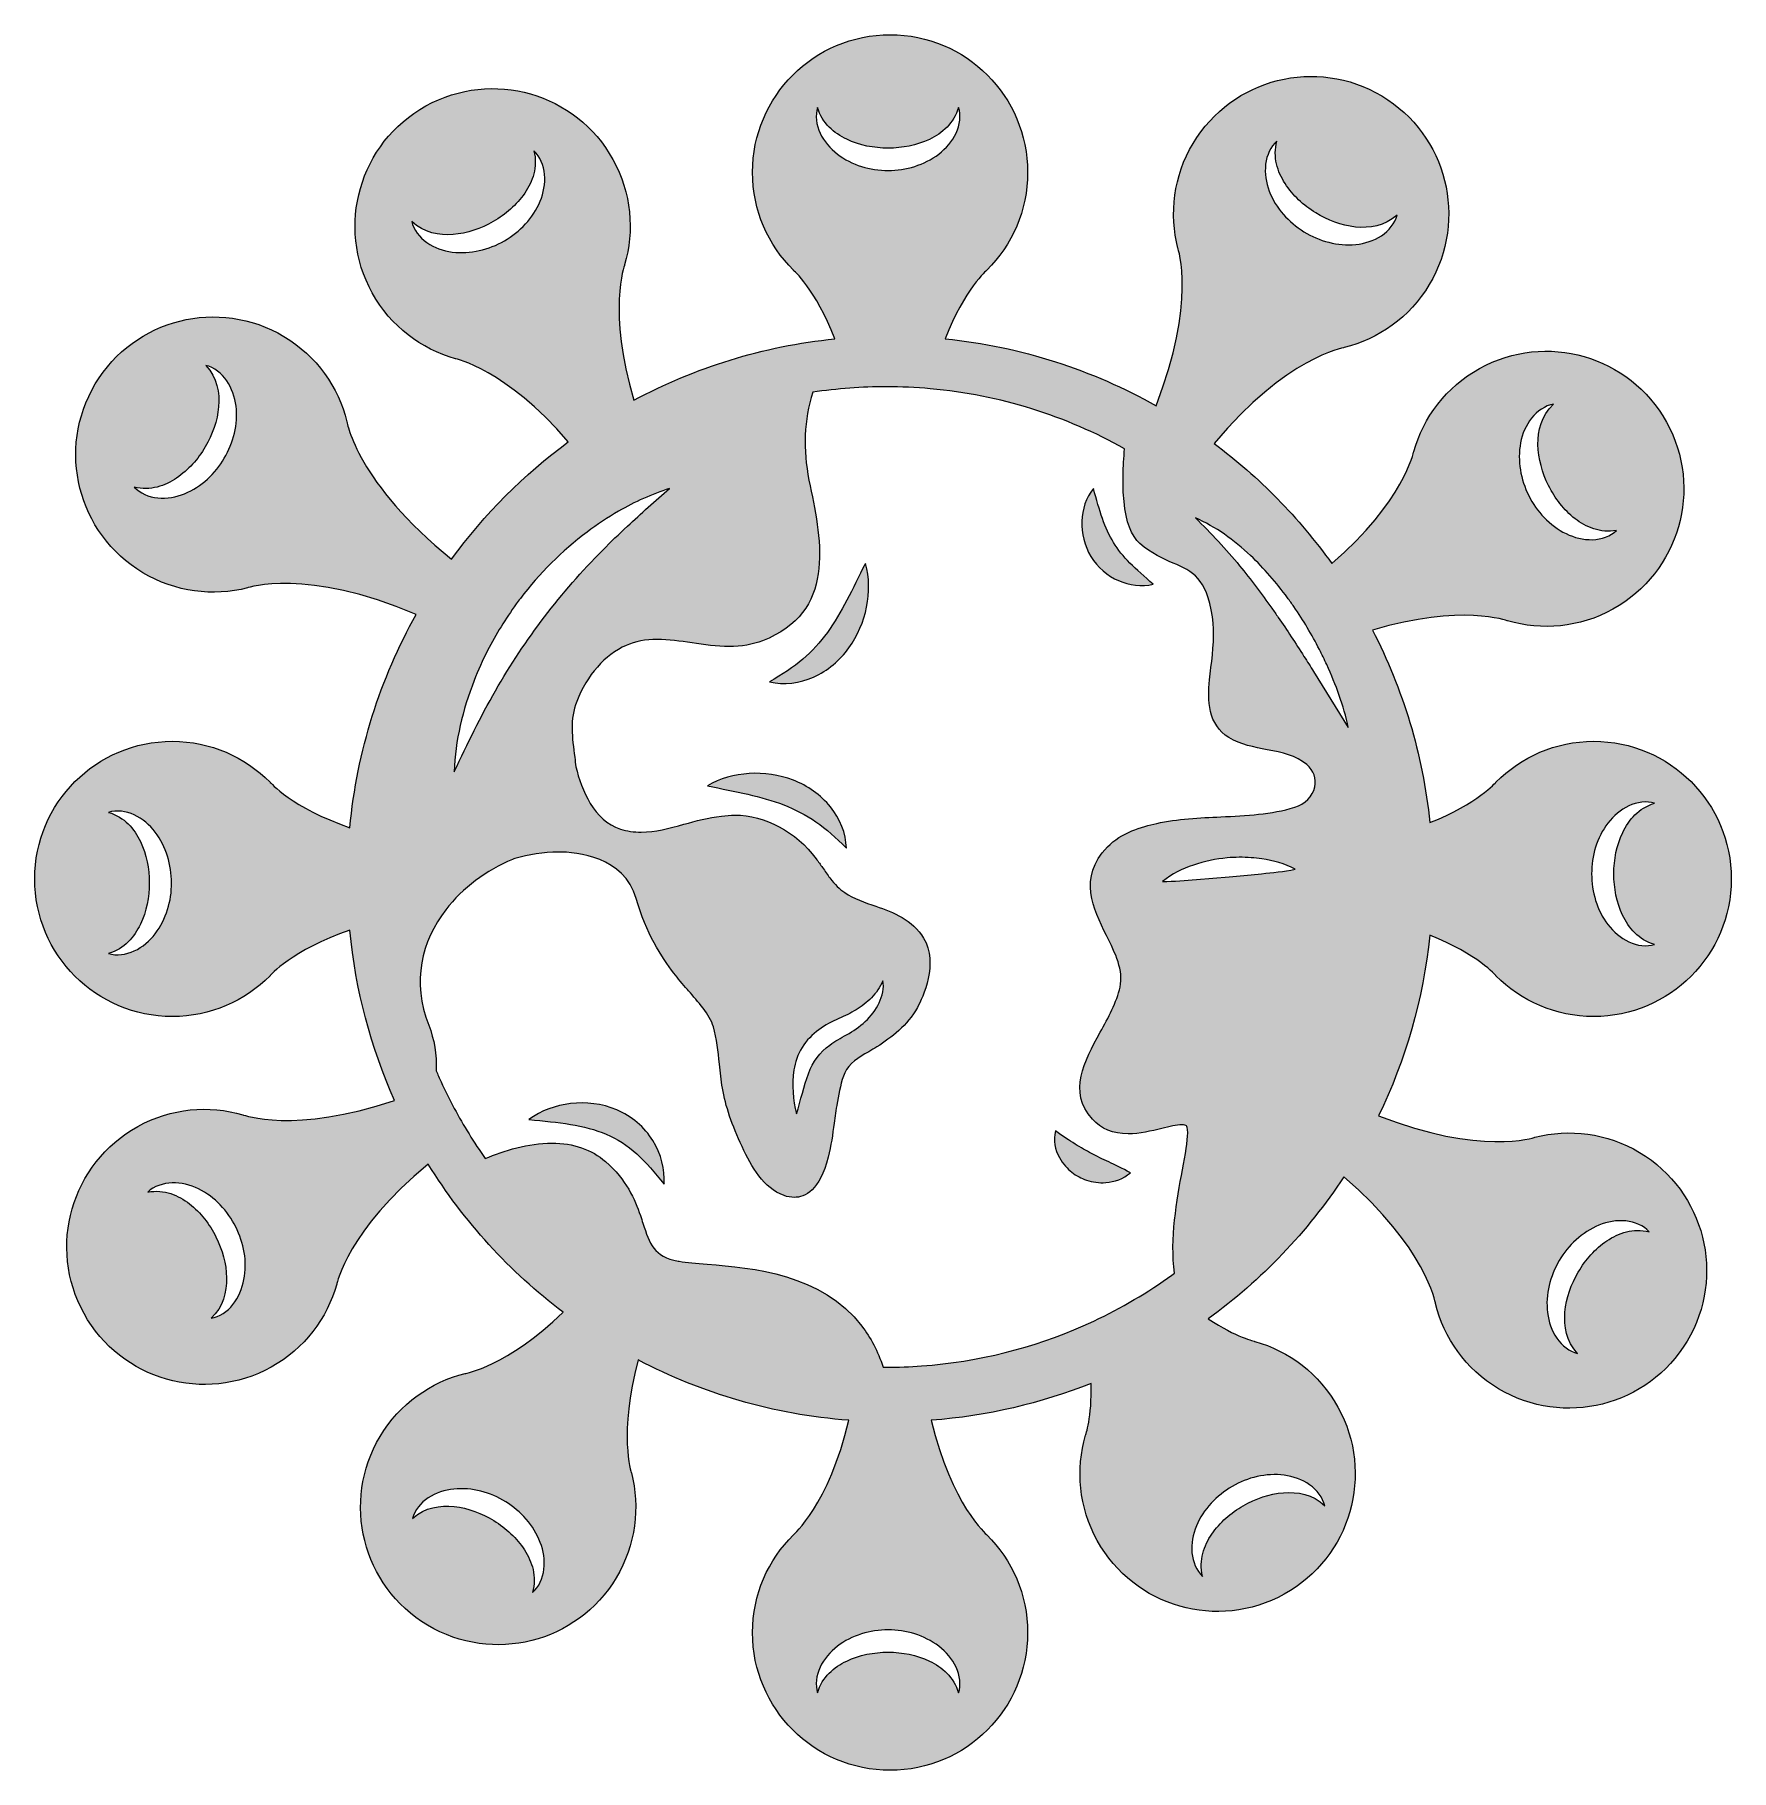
# Model space of a CAD drawing. Header units: inches. Extents: x 7 to 593, y -600 to 0.
import ezdxf

# ---------------------------------------------------------------- set-up
doc = ezdxf.new("R2010")
doc.units = ezdxf.units.IN
doc.header["$MEASUREMENT"] = 0
doc.layers.add('Layer 1', color=7, linetype='Continuous')

msp = doc.modelspace()

# ---------------------------------------------------------------- hatches: boundary and pattern name
at = {"layer": 'Layer 1', "true_color": 0xb82743}
h = msp.add_hatch(color=242, dxfattribs=at)
h.dxf.hatch_style = 2
edge = h.paths.add_edge_path()
edge.add_spline(control_points=[(561.68, -386.42), (550.33, -379.63), (537.3, -378.13), (525.43, -381.18), (525.43, -381.18), (525.42, -381.17), (525.42, -381.17), (525.42, -381.17), (506.68, -387.57), (471.36, -373.75), (480.69, -354.54), (486.84, -333.5), (489.13, -311.32), (505.72, -317.91), (512, -325.32), (512, -325.32), (512, -325.32), (512, -325.32), (512, -325.32), (520.62, -334.03), (532.58, -339.43), (545.81, -339.43), (572.08, -339.43), (593.38, -318.13), (593.38, -291.86), (593.38, -265.59), (572.08, -244.28), (545.81, -244.28), (532.58, -244.28), (520.63, -249.69), (512, -258.4), (512, -258.4), (512, -258.4), (512, -258.4), (512, -258.4), (505.72, -265.81), (489.13, -272.4), (486.68, -248.61), (479.78, -226.14), (469.29, -205.83), (500.09, -196.62), (516.02, -202.65), (516.02, -202.65), (516.02, -202.65), (516.03, -202.64), (516.03, -202.64), (527.79, -206.08), (540.86, -205.01), (552.44, -198.6), (575.41, -185.86), (583.71, -156.9), (570.97, -133.92), (558.23, -110.94), (529.28, -102.64), (506.3, -115.38), (494.74, -121.79), (486.9, -132.32), (483.57, -144.11), (483.57, -144.11), (483.57, -144.12), (483.57, -144.12), (483.57, -144.12), (480.17, -161.22), (455.23, -182.84), (443.88, -166.97), (430.13, -152.94), (414.49, -141.29), (439.45, -111.48), (459.44, -108.18), (459.44, -108.18), (459.44, -108.18), (459.44, -108.18), (459.44, -108.18), (471.34, -105.25), (482.12, -97.76), (488.9, -86.41), (502.39, -63.86), (495.04, -34.64), (472.49, -21.16), (449.94, -7.67), (420.73, -15.02), (407.25, -37.57), (400.46, -48.92), (398.95, -61.96), (402, -73.82), (402, -73.82), (402, -73.83), (402, -73.83), (402, -73.83), (408.44, -92.7), (394.43, -128.25), (372.49, -115.89), (347.83, -107.8), (321.55, -105.14), (328.23, -87.88), (335.91, -81.38), (335.91, -81.38), (335.91, -81.38), (335.91, -81.38), (335.91, -81.38), (344.62, -72.76), (350.03, -60.8), (350.03, -47.57), (350.03, -21.3), (328.73, 0), (302.45, 0), (276.18, 0), (254.88, -21.3), (254.88, -47.57), (254.88, -60.8), (260.28, -72.75), (268.99, -81.38), (268.99, -81.38), (268.99, -81.38), (268.99, -81.38), (268.99, -81.38), (276.67, -87.88), (283.35, -105.14), (258.42, -107.66), (234.93, -115.07), (213.85, -126.38), (204.61, -95.52), (210.64, -79.56), (210.64, -79.56), (210.64, -79.56), (210.64, -79.56), (210.64, -79.56), (214.08, -67.8), (213.01, -54.72), (206.59, -43.15), (193.85, -20.17), (164.9, -11.87), (141.92, -24.61), (118.94, -37.35), (110.64, -66.31), (123.38, -89.28), (129.79, -100.85), (140.31, -108.69), (152.11, -112.01), (152.11, -112.01), (152.11, -112.01), (152.11, -112.01), (152.11, -112.01), (169.39, -115.44), (191.17, -140.73), (175.74, -152.11), (162.13, -165.79), (150.82, -181.27), (118.13, -155.14), (114.59, -133.78), (114.59, -133.78), (114.59, -133.78), (114.59, -133.78), (114.59, -133.78), (111.66, -121.88), (104.18, -111.11), (92.82, -104.32), (70.28, -90.83), (41.06, -98.18), (27.58, -120.73), (14.09, -143.28), (21.44, -172.49), (43.98, -185.98), (55.34, -192.76), (68.37, -194.26), (80.24, -191.22), (80.24, -191.22), (80.24, -191.22), (80.24, -191.22), (80.24, -191.22), (100.5, -184.3), (138.56, -200.38), (126.14, -222.58), (118.1, -247.56), (115.61, -274.15), (95.46, -267.2), (88, -258.39), (88, -258.39), (88, -258.39), (88, -258.4), (88, -258.4), (79.37, -249.68), (67.42, -244.28), (54.19, -244.28), (27.92, -244.28), (6.62, -265.58), (6.62, -291.85), (6.62, -318.13), (27.92, -339.43), (54.19, -339.43), (67.42, -339.43), (79.37, -334.02), (88, -325.32), (88, -325.32), (88, -325.32), (88, -325.32), (88, -325.32), (95.46, -316.52), (115.61, -309.56), (117.56, -330.35), (122.88, -350.14), (131.05, -368.4), (96.51, -380.17), (78.64, -373.39), (78.64, -373.39), (78.64, -373.39), (78.64, -373.4), (78.64, -373.4), (66.87, -369.96), (53.8, -371.03), (42.23, -377.44), (19.25, -390.18), (10.95, -419.14), (23.69, -442.12), (36.43, -465.1), (65.38, -473.4), (88.36, -460.66), (99.93, -454.25), (107.77, -443.72), (111.08, -431.92), (111.08, -431.92), (111.09, -431.92), (111.09, -431.92), (111.09, -431.92), (114.78, -413.34), (142.72, -390.43), (154.99, -410.26), (170.85, -427.64), (189.39, -441.66), (169.86, -460.46), (155.53, -462.82), (155.53, -462.82), (155.53, -462.82), (155.54, -462.83), (155.54, -462.83), (143.63, -465.76), (132.86, -473.24), (126.07, -484.59), (112.59, -507.14), (119.94, -536.36), (142.48, -549.84), (165.04, -563.33), (194.25, -555.98), (207.73, -533.43), (214.52, -522.08), (216.02, -509.04), (212.97, -497.17), (212.97, -497.17), (212.98, -497.18), (212.98, -497.18), (212.98, -497.18), (208.39, -483.72), (215.38, -458.15), (237.44, -469.72), (262.08, -477.04), (288.22, -479), (281.21, -508.27), (268.99, -518.62), (268.99, -518.62), (268.99, -518.62), (268.99, -518.62), (268.99, -518.62), (260.28, -527.24), (254.88, -539.2), (254.88, -552.42), (254.88, -578.7), (276.18, -600), (302.45, -600), (328.73, -600), (350.03, -578.7), (350.03, -552.42), (350.03, -539.2), (344.62, -527.24), (335.91, -518.62), (335.91, -518.62), (335.92, -518.62), (335.92, -518.62), (335.92, -518.62), (323.7, -508.27), (316.68, -479), (336.08, -477.55), (354.65, -473.14), (371.95, -466.24), (372.35, -478.11), (370.06, -484.18), (370.06, -484.18), (370.06, -484.18), (370.07, -484.18), (370.07, -484.18), (366.63, -495.94), (367.7, -509.02), (374.11, -520.59), (386.85, -543.57), (415.81, -551.87), (438.79, -539.13), (461.77, -526.39), (470.07, -497.43), (457.33, -474.45), (450.92, -462.89), (440.39, -455.05), (428.59, -451.73), (428.59, -451.73), (428.6, -451.73), (428.6, -451.73), (428.6, -451.73), (422.28, -450.46), (412.49, -443.9), (430.92, -430.53), (446.83, -413.9), (459.36, -394.84), (487.88, -419.25), (491.07, -438.61), (491.07, -438.61), (491.07, -438.61), (491.08, -438.61), (491.08, -438.61), (494.01, -450.51), (501.49, -461.29), (512.84, -468.08), (535.39, -481.56), (564.61, -474.21), (578.09, -451.66), (591.58, -429.12), (584.23, -399.9), (561.68, -386.42)], knot_values=[0, 0, 0, 0, 1, 1, 1, 2, 2, 2, 3, 3, 3, 4, 4, 4, 5, 5, 5, 6, 6, 6, 7, 7, 7, 8, 8, 8, 9, 9, 9, 10, 10, 10, 11, 11, 11, 12, 12, 12, 13, 13, 13, 14, 14, 14, 15, 15, 15, 16, 16, 16, 17, 17, 17, 18, 18, 18, 19, 19, 19, 20, 20, 20, 21, 21, 21, 22, 22, 22, 23, 23, 23, 24, 24, 24, 25, 25, 25, 26, 26, 26, 27, 27, 27, 28, 28, 28, 29, 29, 29, 30, 30, 30, 31, 31, 31, 32, 32, 32, 33, 33, 33, 34, 34, 34, 35, 35, 35, 36, 36, 36, 37, 37, 37, 38, 38, 38, 39, 39, 39, 40, 40, 40, 41, 41, 41, 42, 42, 42, 43, 43, 43, 44, 44, 44, 45, 45, 45, 46, 46, 46, 47, 47, 47, 48, 48, 48, 49, 49, 49, 50, 50, 50, 51, 51, 51, 52, 52, 52, 53, 53, 53, 54, 54, 54, 55, 55, 55, 56, 56, 56, 57, 57, 57, 58, 58, 58, 59, 59, 59, 60, 60, 60, 61, 61, 61, 62, 62, 62, 63, 63, 63, 64, 64, 64, 65, 65, 65, 66, 66, 66, 67, 67, 67, 68, 68, 68, 69, 69, 69, 70, 70, 70, 71, 71, 71, 72, 72, 72, 73, 73, 73, 74, 74, 74, 75, 75, 75, 76, 76, 76, 77, 77, 77, 78, 78, 78, 79, 79, 79, 80, 80, 80, 81, 81, 81, 82, 82, 82, 83, 83, 83, 84, 84, 84, 85, 85, 85, 86, 86, 86, 87, 87, 87, 88, 88, 88, 89, 89, 89, 90, 90, 90, 91, 91, 91, 92, 92, 92, 93, 93, 93, 94, 94, 94, 95, 95, 95, 96, 96, 96, 97, 97, 97, 98, 98, 98, 99, 99, 99, 100, 100, 100, 101, 101, 101, 102, 102, 102, 103, 103, 103, 104, 104, 104, 105, 105, 105, 106, 106, 106, 107, 107, 107, 108, 108, 108, 108], degree=3, periodic=1)
edge = h.paths.add_edge_path()
edge.add_spline(control_points=[(550.71, -272.56), (552.63, -270.07), (555.08, -267.92), (557.95, -266.59), (560.79, -265.27), (564.07, -264.84), (566.86, -265.7), (561.25, -267.37), (557.96, -271.42), (555.82, -275.8), (553.69, -280.23), (552.78, -285.17), (552.76, -290.11), (552.76, -295.04), (553.68, -299.98), (555.81, -304.42), (557.95, -308.8), (561.25, -312.85), (566.86, -314.51), (564.07, -315.36), (560.8, -314.94), (557.96, -313.61), (555.09, -312.29), (552.64, -310.14), (550.72, -307.65), (546.88, -302.63), (545.07, -296.3), (545.07, -290.11), (545.06, -283.91), (546.87, -277.58), (550.71, -272.56)], knot_values=[0, 0, 0, 0, 1, 1, 1, 2, 2, 2, 3, 3, 3, 4, 4, 4, 5, 5, 5, 6, 6, 6, 7, 7, 7, 8, 8, 8, 9, 9, 9, 10, 10, 10, 10], degree=3, periodic=1)
edge = h.paths.add_edge_path()
edge.add_spline(control_points=[(520.51, -141.1), (521.11, -138.02), (522.34, -135), (524.3, -132.53), (526.26, -130.07), (528.99, -128.24), (531.87, -127.74), (527.61, -131.76), (526.47, -136.84), (526.52, -141.71), (526.61, -146.63), (528, -151.46), (530.19, -155.88), (532.41, -160.29), (535.44, -164.29), (539.33, -167.31), (543.2, -170.27), (547.97, -172.41), (553.73, -171.38), (551.61, -173.39), (548.5, -174.48), (545.36, -174.57), (542.21, -174.66), (539.06, -173.84), (536.22, -172.48), (530.54, -169.71), (526.09, -164.86), (523.31, -159.32), (520.54, -153.79), (519.32, -147.32), (520.51, -141.1)], knot_values=[0, 0, 0, 0, 1, 1, 1, 2, 2, 2, 3, 3, 3, 4, 4, 4, 5, 5, 5, 6, 6, 6, 7, 7, 7, 8, 8, 8, 9, 9, 9, 10, 10, 10, 10], degree=3, periodic=1)
edge = h.paths.add_edge_path()
edge.add_spline(control_points=[(432.33, -44.8), (432.7, -41.68), (434.05, -38.68), (436.25, -36.75), (434.73, -42.4), (436.44, -47.33), (439.04, -51.45), (441.72, -55.59), (445.4, -58.94), (449.64, -61.58), (453.79, -64.12), (458.52, -65.97), (463.4, -66.48), (468.25, -66.96), (473.42, -66.27), (477.79, -62.37), (477.04, -65.2), (474.97, -67.76), (472.35, -69.48), (469.72, -71.22), (466.6, -72.18), (463.48, -72.51), (457.17, -73.13), (450.88, -71.37), (445.55, -68.09), (440.33, -64.88), (435.85, -59.99), (433.6, -54.09), (432.49, -51.15), (431.95, -47.93), (432.33, -44.8)], knot_values=[0, 0, 0, 0, 1, 1, 1, 2, 2, 2, 3, 3, 3, 4, 4, 4, 5, 5, 5, 6, 6, 6, 7, 7, 7, 8, 8, 8, 9, 9, 9, 10, 10, 10, 10], degree=3, periodic=1)
edge = h.paths.add_edge_path()
edge.add_spline(control_points=[(181.42, -57.57), (178.99, -63.41), (174.42, -68.14), (169.06, -71.24), (163.7, -74.33), (157.31, -75.94), (151.04, -75.12), (147.92, -74.7), (144.83, -73.65), (142.25, -71.84), (139.69, -70.04), (137.69, -67.41), (137.02, -64.57), (141.28, -68.58), (146.43, -69.42), (151.29, -69.08), (156.19, -68.7), (160.93, -67.02), (165.21, -64.58), (169.48, -62.1), (173.3, -58.84), (176.08, -54.78), (178.8, -50.73), (180.66, -45.85), (179.29, -40.16), (181.43, -42.16), (182.69, -45.2), (182.97, -48.32), (183.25, -51.46), (182.62, -54.66), (181.42, -57.57)], knot_values=[0, 0, 0, 0, 1, 1, 1, 2, 2, 2, 3, 3, 3, 4, 4, 4, 5, 5, 5, 6, 6, 6, 7, 7, 7, 8, 8, 8, 9, 9, 9, 10, 10, 10, 10], degree=3, periodic=1)
edge = h.paths.add_edge_path()
edge.add_spline(control_points=[(72.2, -146.44), (69.09, -151.72), (64.3, -156.3), (58.44, -158.67), (55.53, -159.84), (52.32, -160.45), (49.18, -160.13), (46.06, -159.83), (43.02, -158.53), (41.05, -156.38), (46.73, -157.78), (51.62, -155.97), (55.69, -153.28), (59.78, -150.53), (63.05, -146.78), (65.6, -142.48), (68.06, -138.28), (69.81, -133.51), (70.22, -128.63), (70.6, -123.76), (69.8, -118.61), (65.82, -114.32), (68.65, -115.02), (71.26, -117.04), (73.04, -119.62), (74.83, -122.21), (75.85, -125.31), (76.24, -128.43), (77, -134.72), (75.37, -141.04), (72.2, -146.44)], knot_values=[0, 0, 0, 0, 1, 1, 1, 2, 2, 2, 3, 3, 3, 4, 4, 4, 5, 5, 5, 6, 6, 6, 7, 7, 7, 8, 8, 8, 9, 9, 9, 10, 10, 10, 10], degree=3, periodic=1)
edge = h.paths.add_edge_path()
edge.add_spline(control_points=[(48.3, -310.78), (46.38, -313.27), (43.93, -315.42), (41.06, -316.74), (38.22, -318.07), (34.95, -318.49), (32.15, -317.63), (37.76, -315.96), (41.05, -311.91), (43.2, -307.54), (45.32, -303.1), (46.24, -298.16), (46.26, -293.23), (46.25, -288.3), (45.33, -283.35), (43.2, -278.91), (41.07, -274.53), (37.76, -270.49), (32.15, -268.83), (34.95, -267.97), (38.22, -268.4), (41.06, -269.72), (43.92, -271.05), (46.37, -273.2), (48.3, -275.68), (52.14, -280.71), (53.94, -287.04), (53.95, -293.23), (53.95, -299.42), (52.15, -305.75), (48.3, -310.78)], knot_values=[0, 0, 0, 0, 1, 1, 1, 2, 2, 2, 3, 3, 3, 4, 4, 4, 5, 5, 5, 6, 6, 6, 7, 7, 7, 8, 8, 8, 9, 9, 9, 10, 10, 10, 10], degree=3, periodic=1)
edge = h.paths.add_edge_path()
edge.add_spline(control_points=[(78.99, -430.38), (78.38, -433.47), (77.15, -436.49), (75.19, -438.96), (73.24, -441.41), (70.5, -443.25), (67.62, -443.75), (71.88, -439.73), (73.02, -434.65), (72.97, -429.77), (72.89, -424.85), (71.49, -420.03), (69.3, -415.61), (67.09, -411.2), (64.05, -407.19), (60.16, -404.18), (56.29, -401.22), (51.52, -399.08), (45.76, -400.1), (47.88, -398.09), (51, -397.01), (54.13, -396.92), (57.28, -396.82), (60.44, -397.64), (63.27, -399.01), (68.95, -401.78), (73.4, -406.63), (76.18, -412.16), (78.95, -417.7), (80.18, -424.17), (78.99, -430.38)], knot_values=[0, 0, 0, 0, 1, 1, 1, 2, 2, 2, 3, 3, 3, 4, 4, 4, 5, 5, 5, 6, 6, 6, 7, 7, 7, 8, 8, 8, 9, 9, 9, 10, 10, 10, 10], degree=3, periodic=1)
edge = h.paths.add_edge_path()
edge.add_spline(control_points=[(182.74, -530.49), (182.38, -533.6), (181.02, -536.61), (178.82, -538.54), (180.34, -532.89), (178.63, -527.96), (176.03, -523.84), (173.36, -519.7), (169.68, -516.35), (165.43, -513.7), (161.28, -511.16), (156.55, -509.32), (151.67, -508.81), (146.82, -508.32), (141.65, -509.02), (137.28, -512.91), (138.04, -510.09), (140.11, -507.53), (142.72, -505.8), (145.36, -504.07), (148.47, -503.11), (151.6, -502.78), (157.91, -502.15), (164.19, -503.92), (169.53, -507.2), (174.74, -510.4), (179.22, -515.29), (181.47, -521.2), (182.58, -524.14), (183.12, -527.35), (182.74, -530.49)], knot_values=[0, 0, 0, 0, 1, 1, 1, 2, 2, 2, 3, 3, 3, 4, 4, 4, 5, 5, 5, 6, 6, 6, 7, 7, 7, 8, 8, 8, 9, 9, 9, 10, 10, 10, 10], degree=3, periodic=1)
edge = h.paths.add_edge_path()
edge.add_spline(control_points=[(420.75, -501.87), (426.11, -498.77), (432.49, -497.16), (438.77, -497.98), (441.88, -498.4), (444.97, -499.45), (447.55, -501.27), (450.12, -503.07), (452.11, -505.7), (452.78, -508.54), (448.52, -504.52), (443.38, -503.69), (438.51, -504.03), (433.61, -504.4), (428.88, -506.08), (424.59, -508.53), (420.32, -511), (416.5, -514.27), (413.72, -518.33), (411, -522.37), (409.15, -527.26), (410.51, -532.95), (408.38, -530.95), (407.11, -527.91), (406.84, -524.78), (406.55, -521.64), (407.19, -518.44), (408.38, -515.54), (410.81, -509.7), (415.39, -504.97), (420.75, -501.87)], knot_values=[0, 0, 0, 0, 1, 1, 1, 2, 2, 2, 3, 3, 3, 4, 4, 4, 5, 5, 5, 6, 6, 6, 7, 7, 7, 8, 8, 8, 9, 9, 9, 10, 10, 10, 10], degree=3, periodic=1)
edge = h.paths.add_edge_path()
edge.add_spline(control_points=[(301.12, -460.67), (300.77, -460.67), (300.43, -460.65), (300.08, -460.65), (298.2, -455.09), (295.69, -450.42), (292.7, -446.5), (278.78, -428.28), (254.86, -426.33), (239.22, -425.07), (235.41, -424.76), (232.12, -424.5), (229.56, -424.05), (229.43, -424.03), (229.31, -424), (229.19, -423.98), (220.71, -422.39), (219.28, -418.04), (216.97, -410.88), (216.69, -410.02), (216.4, -409.13), (216.09, -408.22), (214.14, -402.52), (211.28, -395.9), (204.07, -389.59), (199.21, -385.34), (192.96, -383.19), (185.49, -383.19), (177.27, -383.19), (168.98, -385.76), (162.46, -388.52), (160.5, -385.74), (158.63, -382.9), (156.83, -380), (153.26, -374.22), (150.03, -368.21), (147.16, -362), (146.58, -360.73), (146.01, -359.46), (145.45, -358.17), (145.66, -352.58), (144.82, -347.31), (142.9, -342.45), (136.95, -327.39), (140.41, -313.39), (148.78, -302.51), (154.6, -294.95), (162.78, -288.92), (171.85, -285.08), (172.13, -284.99), (172.41, -284.9), (172.69, -284.81), (177.4, -283.37), (182.63, -282.56), (187.69, -282.56), (194.37, -282.56), (210.37, -284.12), (214.61, -298.63), (218.06, -310.45), (223.43, -318.99), (227.71, -324.42), (229.08, -326.29), (230.63, -328.17), (232.37, -330.13), (232.37, -330.13), (232.79, -330.59), (232.79, -330.59), (235.89, -334.07), (240.13, -338.83), (241.34, -342.98), (242.54, -347.12), (242.98, -351.37), (243.43, -355.86), (243.71, -358.59), (244, -361.42), (244.48, -364.2), (245.53, -370.38), (247.76, -376.99), (251.28, -384.4), (254.66, -391.53), (258.57, -398.7), (265.77, -401.3), (266.97, -401.73), (268.14, -401.95), (269.27, -401.95), (269.27, -401.95), (269.27, -401.95), (269.27, -401.95), (273.03, -401.95), (278.13, -399.53), (281.05, -388.01), (282.05, -384.09), (282.58, -380.14), (283.1, -376.32), (283.41, -374.03), (283.73, -371.67), (284.15, -369.37), (284.15, -369.37), (284.25, -368.79), (284.25, -368.79), (284.85, -365.42), (285.47, -361.93), (286.77, -358.89), (288.18, -355.58), (291.53, -353.63), (295.07, -351.57), (296.04, -351.01), (296.99, -350.45), (297.9, -349.88), (302.92, -346.68), (308.51, -342.56), (311.89, -336.28), (313.72, -332.87), (319.3, -321.07), (314.05, -312.31), (310.26, -305.98), (303.54, -303.3), (297.54, -301.29), (293.73, -300.01), (289.76, -298.6), (286.77, -296.57), (284.97, -295.35), (283.39, -293.8), (281.63, -291.52), (280.76, -290.37), (279.94, -289.19), (279.07, -287.94), (278.36, -286.91), (277.64, -285.87), (276.88, -284.85), (269.99, -275.54), (259.2, -269.76), (248.71, -269.76), (247.15, -269.76), (245.63, -269.92), (244.15, -270.17), (239.61, -270.63), (235.3, -271.81), (231.11, -272.96), (226.04, -274.36), (221.25, -275.68), (216.35, -275.68), (213.82, -275.68), (211.48, -275.33), (209.18, -274.61), (199.98, -271.72), (195.72, -261.04), (193.79, -253.09), (193.66, -251.99), (193.52, -250.89), (193.38, -249.81), (192.49, -243.03), (191.65, -236.62), (194.06, -230.51), (197.64, -221.41), (203.88, -214.35), (211.17, -211.14), (214.38, -209.72), (217.81, -209.06), (221.96, -209.06), (225.88, -209.06), (229.82, -209.65), (233.98, -210.27), (238.15, -210.88), (242.46, -211.52), (246.75, -211.52), (251.07, -211.52), (254.87, -210.87), (258.35, -209.52), (283.74, -199.74), (278.79, -175.49), (274.82, -156.01), (274.82, -156.01), (274.4, -153.96), (274.4, -153.96), (272.27, -143.4), (272.7, -133.22), (275.69, -123.61), (279.91, -122.97), (284.19, -122.49), (288.5, -122.17), (292.67, -121.86), (296.87, -121.7), (301.12, -121.7), (306.25, -121.7), (311.33, -121.94), (316.35, -122.39), (340.57, -124.56), (363.34, -131.84), (383.56, -143.15), (383.28, -146.35), (383.11, -149.34), (383.05, -152.1), (382.97, -155.54), (383.08, -158.61), (383.35, -161.36), (384.05, -168.42), (385.88, -173.25), (388.88, -175.89), (392.85, -179.4), (396.84, -181.13), (400.36, -182.66), (407.08, -185.57), (411.93, -187.67), (413.91, -201.19), (414.78, -207.05), (414.11, -212.76), (413.41, -218.81), (413.25, -220.22), (413.08, -221.64), (412.94, -223.06), (412.22, -230.02), (412.34, -238.57), (419.64, -242.97), (423.74, -245.44), (428.37, -246.32), (432.86, -247.17), (438.02, -248.16), (442.9, -249.09), (446.54, -252.31), (448.97, -254.45), (449.96, -257.21), (449.33, -260.06), (448.63, -263.3), (445.96, -265.99), (442.38, -267.08), (434.27, -269.53), (425.78, -269.95), (416.79, -270.38), (409.49, -270.73), (401.93, -271.1), (394.65, -272.68), (389.6, -273.78), (382.33, -275.81), (377.59, -280.8), (367.39, -291.55), (372.64, -302.09), (377.27, -311.4), (380.37, -317.62), (383.29, -323.5), (382, -329.24), (380.82, -334.49), (377.93, -339.77), (375.12, -344.88), (369.6, -354.96), (363.88, -365.38), (372.4, -374.86), (375.46, -378.25), (379.61, -379.97), (384.76, -379.97), (388.76, -379.97), (392.8, -378.98), (396.38, -378.11), (399.04, -377.45), (401.56, -376.84), (403.32, -376.84), (404.12, -376.84), (404.69, -376.96), (404.92, -377.2), (405.04, -377.32), (405.43, -377.86), (405.41, -379.6), (405.37, -382.51), (404.53, -387.09), (403.56, -392.39), (401.66, -402.76), (399.15, -416.48), (400.86, -428.12), (399.55, -429.07), (398.23, -430.01), (396.9, -430.93), (388.22, -436.89), (378.97, -442.07), (369.24, -446.35), (351.93, -453.98), (333.11, -458.8), (313.37, -460.22), (309.32, -460.51), (305.24, -460.67), (301.12, -460.67)], knot_values=[0, 0, 0, 0, 1, 1, 1, 2, 2, 2, 3, 3, 3, 4, 4, 4, 5, 5, 5, 6, 6, 6, 7, 7, 7, 8, 8, 8, 9, 9, 9, 10, 10, 10, 11, 11, 11, 12, 12, 12, 13, 13, 13, 14, 14, 14, 15, 15, 15, 16, 16, 16, 17, 17, 17, 18, 18, 18, 19, 19, 19, 20, 20, 20, 21, 21, 21, 22, 22, 22, 23, 23, 23, 24, 24, 24, 25, 25, 25, 26, 26, 26, 27, 27, 27, 28, 28, 28, 29, 29, 29, 30, 30, 30, 31, 31, 31, 32, 32, 32, 33, 33, 33, 34, 34, 34, 35, 35, 35, 36, 36, 36, 37, 37, 37, 38, 38, 38, 39, 39, 39, 40, 40, 40, 41, 41, 41, 42, 42, 42, 43, 43, 43, 44, 44, 44, 45, 45, 45, 46, 46, 46, 47, 47, 47, 48, 48, 48, 49, 49, 49, 50, 50, 50, 51, 51, 51, 52, 52, 52, 53, 53, 53, 54, 54, 54, 55, 55, 55, 56, 56, 56, 57, 57, 57, 58, 58, 58, 59, 59, 59, 60, 60, 60, 61, 61, 61, 62, 62, 62, 63, 63, 63, 64, 64, 64, 65, 65, 65, 66, 66, 66, 67, 67, 67, 68, 68, 68, 69, 69, 69, 70, 70, 70, 71, 71, 71, 72, 72, 72, 73, 73, 73, 74, 74, 74, 75, 75, 75, 76, 76, 76, 77, 77, 77, 78, 78, 78, 79, 79, 79, 80, 80, 80, 81, 81, 81, 82, 82, 82, 83, 83, 83, 84, 84, 84, 85, 85, 85, 86, 86, 86, 87, 87, 87, 88, 88, 88, 89, 89, 89, 90, 90, 90, 91, 91, 91, 92, 92, 92, 93, 93, 93, 93], degree=3, periodic=1)
edge = h.paths.add_edge_path()
edge.add_spline(control_points=[(182.92, -201.26), (176.74, -209.36), (171.11, -217.87), (165.99, -226.8), (160.84, -235.72), (156.3, -245.05), (151.7, -254.78), (152.07, -244.01), (154.64, -233.37), (158.58, -223.26), (159.96, -219.73), (161.54, -216.27), (163.27, -212.89), (166.13, -207.28), (169.46, -201.9), (173.18, -196.8), (173.64, -196.17), (174.1, -195.52), (174.58, -194.9), (181.18, -186.22), (188.97, -178.45), (197.65, -171.93), (201.14, -169.33), (204.78, -166.92), (208.54, -164.75), (214.15, -161.52), (220.04, -158.82), (226.2, -156.88), (221.18, -161.23), (216.32, -165.53), (211.62, -169.9), (208.7, -172.61), (205.83, -175.34), (203.06, -178.16), (195.82, -185.47), (189.1, -193.16), (182.92, -201.26)], knot_values=[0, 0, 0, 0, 1, 1, 1, 2, 2, 2, 3, 3, 3, 4, 4, 4, 5, 5, 5, 6, 6, 6, 7, 7, 7, 8, 8, 8, 9, 9, 9, 10, 10, 10, 11, 11, 11, 12, 12, 12, 12], degree=3, periodic=1)
edge = h.paths.add_edge_path()
edge.add_spline(control_points=[(269.19, -357.89), (269.62, -355.26), (270.52, -352.55), (272.03, -350.11), (273.53, -347.66), (275.59, -345.6), (277.79, -343.99), (280, -342.39), (282.34, -341.15), (284.71, -340.13), (286.8, -339.25), (288.81, -338.25), (290.71, -337.07), (292.62, -335.9), (294.4, -334.53), (296, -332.9), (297.62, -331.27), (299.02, -329.36), (299.99, -327.03), (300.46, -329.58), (299.75, -332.26), (298.66, -334.69), (297.52, -337.12), (295.83, -339.28), (293.88, -341.12), (291.93, -342.96), (289.71, -344.47), (287.4, -345.72), (285.37, -346.84), (283.4, -347.98), (281.67, -349.27), (278.14, -351.82), (275.75, -354.92), (274.18, -359.19), (272.58, -363.42), (271.62, -368.29), (270.05, -373.1), (268.91, -368.16), (268.39, -363.17), (269.19, -357.89)], knot_values=[0, 0, 0, 0, 1, 1, 1, 2, 2, 2, 3, 3, 3, 4, 4, 4, 5, 5, 5, 6, 6, 6, 7, 7, 7, 8, 8, 8, 9, 9, 9, 10, 10, 10, 11, 11, 11, 12, 12, 12, 13, 13, 13, 13], degree=3, periodic=1)
edge = h.paths.add_edge_path()
edge.add_spline(control_points=[(430.93, -290.05), (430.93, -290.05), (427.31, -290.39), (427.31, -290.39), (427.31, -290.39), (419.67, -291.11), (419.67, -291.11), (419.67, -291.11), (408.4, -292.09), (408.4, -292.09), (404.6, -292.39), (400.78, -292.67), (396.69, -292.77), (399.85, -290.11), (403.56, -288.39), (407.34, -287.06), (411.14, -285.77), (415.09, -284.95), (419.08, -284.58), (421.81, -284.33), (424.57, -284.31), (427.31, -284.51), (428.57, -284.6), (429.82, -284.72), (431.07, -284.9), (435.03, -285.52), (438.95, -286.58), (442.59, -288.51), (438.55, -289.28), (434.72, -289.66), (430.93, -290.05)], knot_values=[0, 0, 0, 0, 1, 1, 1, 2, 2, 2, 3, 3, 3, 4, 4, 4, 5, 5, 5, 6, 6, 6, 7, 7, 7, 8, 8, 8, 9, 9, 9, 10, 10, 10, 10], degree=3, periodic=1)
edge = h.paths.add_edge_path()
edge.add_spline(control_points=[(436.69, -201.43), (435.96, -200.36), (435.21, -199.31), (434.46, -198.25), (430.91, -193.24), (427.24, -188.33), (423.34, -183.59), (418.63, -177.82), (413.57, -172.37), (408.03, -167.03), (415.12, -170.09), (421.45, -174.79), (427.1, -180.06), (431.83, -184.51), (436.06, -189.45), (439.88, -194.66), (440.62, -195.67), (441.38, -196.67), (442.09, -197.71), (445.36, -202.46), (448.3, -207.42), (450.92, -212.53), (451.81, -214.25), (452.65, -215.99), (453.46, -217.75), (456.62, -224.74), (459.35, -231.94), (460.92, -239.5), (460.92, -239.5), (448.94, -220.19), (448.94, -220.19), (447.83, -218.41), (446.7, -216.66), (445.58, -214.9), (442.67, -210.35), (439.74, -205.84), (436.69, -201.43)], knot_values=[0, 0, 0, 0, 1, 1, 1, 2, 2, 2, 3, 3, 3, 4, 4, 4, 5, 5, 5, 6, 6, 6, 7, 7, 7, 8, 8, 8, 9, 9, 9, 10, 10, 10, 11, 11, 11, 12, 12, 12, 12], degree=3, periodic=1)
edge = h.paths.add_edge_path()
edge.add_spline(control_points=[(278.24, -34.03), (276.92, -31.18), (276.5, -27.91), (277.35, -25.11), (279.02, -30.72), (283.07, -34.02), (287.45, -36.16), (291.88, -38.28), (296.82, -39.2), (301.76, -39.22), (306.69, -39.21), (311.63, -38.29), (316.07, -36.17), (320.45, -34.03), (324.5, -30.72), (326.16, -25.11), (327.01, -27.91), (326.59, -31.18), (325.26, -34.02), (323.94, -36.89), (321.79, -39.34), (319.3, -41.26), (314.28, -45.1), (307.95, -46.91), (301.76, -46.91), (295.56, -46.92), (289.23, -45.11), (284.21, -41.27), (281.72, -39.35), (279.57, -36.89), (278.24, -34.03)], knot_values=[0, 0, 0, 0, 1, 1, 1, 2, 2, 2, 3, 3, 3, 4, 4, 4, 5, 5, 5, 6, 6, 6, 7, 7, 7, 8, 8, 8, 9, 9, 9, 10, 10, 10, 10], degree=3, periodic=1)
edge = h.paths.add_edge_path()
edge.add_spline(control_points=[(319.31, -557.12), (321.8, -559.04), (323.95, -561.5), (325.27, -564.36), (326.59, -567.21), (327.02, -570.48), (326.16, -573.27), (324.49, -567.67), (320.44, -564.37), (316.07, -562.23), (311.63, -560.11), (306.69, -559.19), (301.76, -559.17), (296.82, -559.18), (291.88, -560.1), (287.44, -562.22), (283.06, -564.36), (279.01, -567.66), (277.35, -573.27), (276.5, -570.48), (276.93, -567.21), (278.25, -564.37), (279.58, -561.5), (281.73, -559.05), (284.21, -557.13), (289.24, -553.29), (295.57, -551.48), (301.76, -551.48), (307.95, -551.47), (314.28, -553.28), (319.31, -557.12)], knot_values=[0, 0, 0, 0, 1, 1, 1, 2, 2, 2, 3, 3, 3, 4, 4, 4, 5, 5, 5, 6, 6, 6, 7, 7, 7, 8, 8, 8, 9, 9, 9, 10, 10, 10, 10], degree=3, periodic=1)
edge = h.paths.add_edge_path()
edge.add_spline(control_points=[(550.37, -416.94), (546.28, -419.69), (543.01, -423.44), (540.46, -427.74), (538, -431.94), (536.25, -436.71), (535.84, -441.59), (535.46, -446.46), (536.26, -451.61), (540.24, -455.9), (537.41, -455.21), (534.8, -453.19), (533.02, -450.6), (531.23, -448.01), (530.21, -444.91), (529.82, -441.79), (529.06, -435.5), (530.7, -429.18), (533.87, -423.78), (536.97, -418.5), (541.76, -413.92), (547.62, -411.55), (550.54, -410.38), (553.74, -409.78), (556.88, -410.09), (560, -410.39), (563.04, -411.69), (565.01, -413.85), (559.33, -412.44), (554.44, -414.25), (550.37, -416.94)], knot_values=[0, 0, 0, 0, 1, 1, 1, 2, 2, 2, 3, 3, 3, 4, 4, 4, 5, 5, 5, 6, 6, 6, 7, 7, 7, 8, 8, 8, 9, 9, 9, 10, 10, 10, 10], degree=3, periodic=1)
edge = h.paths.add_edge_path()
edge.add_spline(control_points=[(371.92, -180.38), (369.64, -176.65), (368.62, -172.31), (368.77, -168.2), (368.96, -164.1), (370.12, -160.08), (372.76, -156.88), (373.86, -160.8), (374.8, -164.16), (375.9, -167.27), (376.99, -170.37), (378.23, -173.11), (379.76, -175.6), (381.28, -178.09), (383.1, -180.39), (385.39, -182.68), (387.67, -185), (390.4, -187.21), (393.41, -189.99), (389.41, -190.9), (385.29, -190.38), (381.46, -188.73), (377.64, -187.08), (374.17, -184.12), (371.92, -180.38)], knot_values=[0, 0, 0, 0, 1, 1, 1, 2, 2, 2, 3, 3, 3, 4, 4, 4, 5, 5, 5, 6, 6, 6, 7, 7, 7, 8, 8, 8, 8], degree=3, periodic=1)
edge = h.paths.add_edge_path()
edge.add_spline(control_points=[(293.91, -182.78), (295.41, -187.71), (295.28, -192.86), (294.32, -197.85), (293.31, -202.83), (291.29, -207.73), (288.18, -212.01), (285.11, -216.3), (280.85, -219.9), (276, -222.05), (271.15, -224.21), (265.79, -224.9), (260.8, -223.75), (265.18, -221.11), (268.99, -218.71), (272.25, -215.89), (275.52, -213.11), (278.28, -210.03), (280.76, -206.62), (283.23, -203.21), (285.43, -199.48), (287.52, -195.5), (289.63, -191.5), (291.62, -187.32), (293.91, -182.78)], knot_values=[0, 0, 0, 0, 1, 1, 1, 2, 2, 2, 3, 3, 3, 4, 4, 4, 5, 5, 5, 6, 6, 6, 7, 7, 7, 8, 8, 8, 8], degree=3, periodic=1)
edge = h.paths.add_edge_path()
edge.add_spline(control_points=[(281.82, -266.92), (285.14, -271.06), (287.19, -276.06), (287.35, -281.18), (283.68, -277.62), (280.38, -274.55), (276.82, -272.13), (273.29, -269.68), (269.61, -267.8), (265.68, -266.27), (261.75, -264.75), (257.59, -263.58), (253.2, -262.58), (248.79, -261.56), (244.24, -260.71), (239.27, -259.66), (243.65, -256.95), (248.66, -255.76), (253.73, -255.41), (258.8, -255.11), (264.06, -255.81), (268.99, -257.72), (273.92, -259.59), (278.5, -262.78), (281.82, -266.92)], knot_values=[0, 0, 0, 0, 1, 1, 1, 2, 2, 2, 3, 3, 3, 4, 4, 4, 5, 5, 5, 6, 6, 6, 7, 7, 7, 8, 8, 8, 8], degree=3, periodic=1)
edge = h.paths.add_edge_path()
edge.add_spline(control_points=[(220.41, -382.32), (223.27, -386.96), (224.66, -392.21), (224.33, -397.41), (221.02, -393.39), (218.08, -389.77), (214.81, -386.87), (211.57, -383.95), (208.11, -381.77), (204.31, -380.13), (200.51, -378.51), (196.34, -377.44), (191.88, -376.7), (187.4, -375.96), (182.72, -375.53), (177.56, -375.06), (181.72, -371.85), (186.76, -370.17), (191.98, -369.51), (197.2, -368.9), (202.78, -369.5), (207.91, -371.7), (213.05, -373.84), (217.55, -377.68), (220.41, -382.32)], knot_values=[0, 0, 0, 0, 1, 1, 1, 2, 2, 2, 3, 3, 3, 4, 4, 4, 5, 5, 5, 6, 6, 6, 7, 7, 7, 8, 8, 8, 8], degree=3, periodic=1)
edge = h.paths.add_edge_path()
edge.add_spline(control_points=[(370.34, -395.95), (369.47, -395.66), (368.61, -395.31), (367.8, -394.87), (366.03, -393.95), (364.46, -392.66), (363.14, -391.18), (362.32, -390.26), (361.57, -389.28), (360.99, -388.21), (359.51, -385.42), (358.75, -382.19), (359.65, -378.99), (362.32, -380.83), (364.42, -382.23), (366.42, -383.49), (368.41, -384.74), (370.24, -385.78), (372.1, -386.77), (373.97, -387.74), (375.89, -388.69), (378.08, -389.71), (380.28, -390.75), (382.7, -391.77), (385.54, -393.41), (383.07, -395.58), (380.1, -396.59), (377.01, -396.84), (374.8, -397), (372.51, -396.69), (370.34, -395.95)], knot_values=[0, 0, 0, 0, 1, 1, 1, 2, 2, 2, 3, 3, 3, 4, 4, 4, 5, 5, 5, 6, 6, 6, 7, 7, 7, 8, 8, 8, 9, 9, 9, 10, 10, 10, 10], degree=3, periodic=1)

# ---------------------------------------------------------------- linework, layer by layer
at = {"layer": 'Layer 1', "lineweight": 0}
for points, knots in [([(561.68, -386.42), (550.33, -379.63), (537.3, -378.13), (525.43, -381.18), (525.43, -381.18), (525.42, -381.17), (525.42, -381.17), (525.42, -381.17), (506.68, -387.57), (471.36, -373.75), (480.69, -354.54), (486.84, -333.5), (489.13, -311.32), (505.72, -317.91), (512, -325.32), (512, -325.32), (512, -325.32), (512, -325.32), (512, -325.32), (520.62, -334.03), (532.58, -339.43), (545.81, -339.43), (572.08, -339.43), (593.38, -318.13), (593.38, -291.86), (593.38, -265.59), (572.08, -244.28), (545.81, -244.28), (532.58, -244.28), (520.63, -249.69), (512, -258.4), (512, -258.4), (512, -258.4), (512, -258.4), (512, -258.4), (505.72, -265.81), (489.13, -272.4), (486.68, -248.61), (479.78, -226.14), (469.29, -205.83), (500.09, -196.62), (516.02, -202.65), (516.02, -202.65), (516.02, -202.65), (516.03, -202.64), (516.03, -202.64), (527.79, -206.08), (540.86, -205.01), (552.44, -198.6), (575.41, -185.86), (583.71, -156.9), (570.97, -133.92), (558.23, -110.94), (529.28, -102.64), (506.3, -115.38), (494.74, -121.79), (486.9, -132.32), (483.57, -144.11), (483.57, -144.11), (483.57, -144.12), (483.57, -144.12), (483.57, -144.12), (480.17, -161.22), (455.23, -182.84), (443.88, -166.97), (430.13, -152.94), (414.49, -141.29), (439.45, -111.48), (459.44, -108.18), (459.44, -108.18), (459.44, -108.18), (459.44, -108.18), (459.44, -108.18), (471.34, -105.25), (482.12, -97.76), (488.9, -86.41), (502.39, -63.86), (495.04, -34.64), (472.49, -21.16), (449.94, -7.67), (420.73, -15.02), (407.25, -37.57), (400.46, -48.92), (398.95, -61.96), (402, -73.82), (402, -73.82), (402, -73.83), (402, -73.83), (402, -73.83), (408.44, -92.7), (394.43, -128.25), (372.49, -115.89), (347.83, -107.8), (321.55, -105.14), (328.23, -87.88), (335.91, -81.38), (335.91, -81.38), (335.91, -81.38), (335.91, -81.38), (335.91, -81.38), (344.62, -72.76), (350.03, -60.8), (350.03, -47.57), (350.03, -21.3), (328.73, 0), (302.45, 0), (276.18, 0), (254.88, -21.3), (254.88, -47.57), (254.88, -60.8), (260.28, -72.75), (268.99, -81.38), (268.99, -81.38), (268.99, -81.38), (268.99, -81.38), (268.99, -81.38), (276.67, -87.88), (283.35, -105.14), (258.42, -107.66), (234.93, -115.07), (213.85, -126.38), (204.61, -95.52), (210.64, -79.56), (210.64, -79.56), (210.64, -79.56), (210.64, -79.56), (210.64, -79.56), (214.08, -67.8), (213.01, -54.72), (206.59, -43.15), (193.85, -20.17), (164.9, -11.87), (141.92, -24.61), (118.94, -37.35), (110.64, -66.31), (123.38, -89.28), (129.79, -100.85), (140.31, -108.69), (152.11, -112.01), (152.11, -112.01), (152.11, -112.01), (152.11, -112.01), (152.11, -112.01), (169.39, -115.44), (191.17, -140.73), (175.74, -152.11), (162.13, -165.79), (150.82, -181.27), (118.13, -155.14), (114.59, -133.78), (114.59, -133.78), (114.59, -133.78), (114.59, -133.78), (114.59, -133.78), (111.66, -121.88), (104.18, -111.11), (92.82, -104.32), (70.28, -90.83), (41.06, -98.18), (27.58, -120.73), (14.09, -143.28), (21.44, -172.49), (43.98, -185.98), (55.34, -192.76), (68.37, -194.26), (80.24, -191.22), (80.24, -191.22), (80.24, -191.22), (80.24, -191.22), (80.24, -191.22), (100.5, -184.3), (138.56, -200.38), (126.14, -222.58), (118.1, -247.56), (115.61, -274.15), (95.46, -267.2), (88, -258.39), (88, -258.39), (88, -258.39), (88, -258.4), (88, -258.4), (79.37, -249.68), (67.42, -244.28), (54.19, -244.28), (27.92, -244.28), (6.62, -265.58), (6.62, -291.85), (6.62, -318.13), (27.92, -339.43), (54.19, -339.43), (67.42, -339.43), (79.37, -334.02), (88, -325.32), (88, -325.32), (88, -325.32), (88, -325.32), (88, -325.32), (95.46, -316.52), (115.61, -309.56), (117.56, -330.35), (122.88, -350.14), (131.05, -368.4), (96.51, -380.17), (78.64, -373.39), (78.64, -373.39), (78.64, -373.39), (78.64, -373.4), (78.64, -373.4), (66.87, -369.96), (53.8, -371.03), (42.23, -377.44), (19.25, -390.18), (10.95, -419.14), (23.69, -442.12), (36.43, -465.1), (65.38, -473.4), (88.36, -460.66), (99.93, -454.25), (107.77, -443.72), (111.08, -431.92), (111.08, -431.92), (111.09, -431.92), (111.09, -431.92), (111.09, -431.92), (114.78, -413.34), (142.72, -390.43), (154.99, -410.26), (170.85, -427.64), (189.39, -441.66), (169.86, -460.46), (155.53, -462.82), (155.53, -462.82), (155.53, -462.82), (155.54, -462.83), (155.54, -462.83), (143.63, -465.76), (132.86, -473.24), (126.07, -484.59), (112.59, -507.14), (119.94, -536.36), (142.48, -549.84), (165.04, -563.33), (194.25, -555.98), (207.73, -533.43), (214.52, -522.08), (216.02, -509.04), (212.97, -497.17), (212.97, -497.17), (212.98, -497.18), (212.98, -497.18), (212.98, -497.18), (208.39, -483.72), (215.38, -458.15), (237.44, -469.72), (262.08, -477.04), (288.22, -479), (281.21, -508.27), (268.99, -518.62), (268.99, -518.62), (268.99, -518.62), (268.99, -518.62), (268.99, -518.62), (260.28, -527.24), (254.88, -539.2), (254.88, -552.42), (254.88, -578.7), (276.18, -600), (302.45, -600), (328.73, -600), (350.03, -578.7), (350.03, -552.42), (350.03, -539.2), (344.62, -527.24), (335.91, -518.62), (335.91, -518.62), (335.92, -518.62), (335.92, -518.62), (335.92, -518.62), (323.7, -508.27), (316.68, -479), (336.08, -477.55), (354.65, -473.14), (371.95, -466.24), (372.35, -478.11), (370.06, -484.18), (370.06, -484.18), (370.06, -484.18), (370.07, -484.18), (370.07, -484.18), (366.63, -495.94), (367.7, -509.02), (374.11, -520.59), (386.85, -543.57), (415.81, -551.87), (438.79, -539.13), (461.77, -526.39), (470.07, -497.43), (457.33, -474.45), (450.92, -462.89), (440.39, -455.05), (428.59, -451.73), (428.59, -451.73), (428.6, -451.73), (428.6, -451.73), (428.6, -451.73), (422.28, -450.46), (412.49, -443.9), (430.92, -430.53), (446.83, -413.9), (459.36, -394.84), (487.88, -419.25), (491.07, -438.61), (491.07, -438.61), (491.07, -438.61), (491.08, -438.61), (491.08, -438.61), (494.01, -450.51), (501.49, -461.29), (512.84, -468.08), (535.39, -481.56), (564.61, -474.21), (578.09, -451.66), (591.58, -429.12), (584.23, -399.9), (561.68, -386.42)], [0, 0, 0, 0, 1, 1, 1, 2, 2, 2, 3, 3, 3, 4, 4, 4, 5, 5, 5, 6, 6, 6, 7, 7, 7, 8, 8, 8, 9, 9, 9, 10, 10, 10, 11, 11, 11, 12, 12, 12, 13, 13, 13, 14, 14, 14, 15, 15, 15, 16, 16, 16, 17, 17, 17, 18, 18, 18, 19, 19, 19, 20, 20, 20, 21, 21, 21, 22, 22, 22, 23, 23, 23, 24, 24, 24, 25, 25, 25, 26, 26, 26, 27, 27, 27, 28, 28, 28, 29, 29, 29, 30, 30, 30, 31, 31, 31, 32, 32, 32, 33, 33, 33, 34, 34, 34, 35, 35, 35, 36, 36, 36, 37, 37, 37, 38, 38, 38, 39, 39, 39, 40, 40, 40, 41, 41, 41, 42, 42, 42, 43, 43, 43, 44, 44, 44, 45, 45, 45, 46, 46, 46, 47, 47, 47, 48, 48, 48, 49, 49, 49, 50, 50, 50, 51, 51, 51, 52, 52, 52, 53, 53, 53, 54, 54, 54, 55, 55, 55, 56, 56, 56, 57, 57, 57, 58, 58, 58, 59, 59, 59, 60, 60, 60, 61, 61, 61, 62, 62, 62, 63, 63, 63, 64, 64, 64, 65, 65, 65, 66, 66, 66, 67, 67, 67, 68, 68, 68, 69, 69, 69, 70, 70, 70, 71, 71, 71, 72, 72, 72, 73, 73, 73, 74, 74, 74, 75, 75, 75, 76, 76, 76, 77, 77, 77, 78, 78, 78, 79, 79, 79, 80, 80, 80, 81, 81, 81, 82, 82, 82, 83, 83, 83, 84, 84, 84, 85, 85, 85, 86, 86, 86, 87, 87, 87, 88, 88, 88, 89, 89, 89, 90, 90, 90, 91, 91, 91, 92, 92, 92, 93, 93, 93, 94, 94, 94, 95, 95, 95, 96, 96, 96, 97, 97, 97, 98, 98, 98, 99, 99, 99, 100, 100, 100, 101, 101, 101, 102, 102, 102, 103, 103, 103, 104, 104, 104, 105, 105, 105, 106, 106, 106, 107, 107, 107, 108, 108, 108, 108]), ([(278.24, -34.03), (276.92, -31.18), (276.5, -27.91), (277.35, -25.11), (279.02, -30.72), (283.07, -34.02), (287.45, -36.16), (291.88, -38.28), (296.82, -39.2), (301.76, -39.22), (306.69, -39.21), (311.63, -38.29), (316.07, -36.17), (320.45, -34.03), (324.5, -30.72), (326.16, -25.11), (327.01, -27.91), (326.59, -31.18), (325.26, -34.02), (323.94, -36.89), (321.79, -39.34), (319.3, -41.26), (314.28, -45.1), (307.95, -46.91), (301.76, -46.91), (295.56, -46.92), (289.23, -45.11), (284.21, -41.27), (281.72, -39.35), (279.57, -36.89), (278.24, -34.03)], [0, 0, 0, 0, 1, 1, 1, 2, 2, 2, 3, 3, 3, 4, 4, 4, 5, 5, 5, 6, 6, 6, 7, 7, 7, 8, 8, 8, 9, 9, 9, 10, 10, 10, 10]), ([(181.42, -57.57), (178.99, -63.41), (174.42, -68.14), (169.06, -71.24), (163.7, -74.33), (157.31, -75.94), (151.04, -75.12), (147.92, -74.7), (144.83, -73.65), (142.25, -71.84), (139.69, -70.04), (137.69, -67.41), (137.02, -64.57), (141.28, -68.58), (146.43, -69.42), (151.29, -69.08), (156.19, -68.7), (160.93, -67.02), (165.21, -64.58), (169.48, -62.1), (173.3, -58.84), (176.08, -54.78), (178.8, -50.73), (180.66, -45.85), (179.29, -40.16), (181.43, -42.16), (182.69, -45.2), (182.97, -48.32), (183.25, -51.46), (182.62, -54.66), (181.42, -57.57)], [0, 0, 0, 0, 1, 1, 1, 2, 2, 2, 3, 3, 3, 4, 4, 4, 5, 5, 5, 6, 6, 6, 7, 7, 7, 8, 8, 8, 9, 9, 9, 10, 10, 10, 10]), ([(432.33, -44.8), (432.7, -41.68), (434.05, -38.68), (436.25, -36.75), (434.73, -42.4), (436.44, -47.33), (439.04, -51.45), (441.72, -55.59), (445.4, -58.94), (449.64, -61.58), (453.79, -64.12), (458.52, -65.97), (463.4, -66.48), (468.25, -66.96), (473.42, -66.27), (477.79, -62.37), (477.04, -65.2), (474.97, -67.76), (472.35, -69.48), (469.72, -71.22), (466.6, -72.18), (463.48, -72.51), (457.17, -73.13), (450.88, -71.37), (445.55, -68.09), (440.33, -64.88), (435.85, -59.99), (433.6, -54.09), (432.49, -51.15), (431.95, -47.93), (432.33, -44.8)], [0, 0, 0, 0, 1, 1, 1, 2, 2, 2, 3, 3, 3, 4, 4, 4, 5, 5, 5, 6, 6, 6, 7, 7, 7, 8, 8, 8, 9, 9, 9, 10, 10, 10, 10]), ([(72.2, -146.44), (69.09, -151.72), (64.3, -156.3), (58.44, -158.67), (55.53, -159.84), (52.32, -160.45), (49.18, -160.13), (46.06, -159.83), (43.02, -158.53), (41.05, -156.38), (46.73, -157.78), (51.62, -155.97), (55.69, -153.28), (59.78, -150.53), (63.05, -146.78), (65.6, -142.48), (68.06, -138.28), (69.81, -133.51), (70.22, -128.63), (70.6, -123.76), (69.8, -118.61), (65.82, -114.32), (68.65, -115.02), (71.26, -117.04), (73.04, -119.62), (74.83, -122.21), (75.85, -125.31), (76.24, -128.43), (77, -134.72), (75.37, -141.04), (72.2, -146.44)], [0, 0, 0, 0, 1, 1, 1, 2, 2, 2, 3, 3, 3, 4, 4, 4, 5, 5, 5, 6, 6, 6, 7, 7, 7, 8, 8, 8, 9, 9, 9, 10, 10, 10, 10]), ([(301.12, -460.67), (300.77, -460.67), (300.43, -460.65), (300.08, -460.65), (298.2, -455.09), (295.69, -450.42), (292.7, -446.5), (278.78, -428.28), (254.86, -426.33), (239.22, -425.07), (235.41, -424.76), (232.12, -424.5), (229.56, -424.05), (229.43, -424.03), (229.31, -424), (229.19, -423.98), (220.71, -422.39), (219.28, -418.04), (216.97, -410.88), (216.69, -410.02), (216.4, -409.13), (216.09, -408.22), (214.14, -402.52), (211.28, -395.9), (204.07, -389.59), (199.21, -385.34), (192.96, -383.19), (185.49, -383.19), (177.27, -383.19), (168.98, -385.76), (162.46, -388.52), (160.5, -385.74), (158.63, -382.9), (156.83, -380), (153.26, -374.22), (150.03, -368.21), (147.16, -362), (146.58, -360.73), (146.01, -359.46), (145.45, -358.17), (145.66, -352.58), (144.82, -347.31), (142.9, -342.45), (136.95, -327.39), (140.41, -313.39), (148.78, -302.51), (154.6, -294.95), (162.78, -288.92), (171.85, -285.08), (172.13, -284.99), (172.41, -284.9), (172.69, -284.81), (177.4, -283.37), (182.63, -282.56), (187.69, -282.56), (194.37, -282.56), (210.37, -284.12), (214.61, -298.63), (218.06, -310.45), (223.43, -318.99), (227.71, -324.42), (229.08, -326.29), (230.63, -328.17), (232.37, -330.13), (232.37, -330.13), (232.79, -330.59), (232.79, -330.59), (235.89, -334.07), (240.13, -338.83), (241.34, -342.98), (242.54, -347.12), (242.98, -351.37), (243.43, -355.86), (243.71, -358.59), (244, -361.42), (244.48, -364.2), (245.53, -370.38), (247.76, -376.99), (251.28, -384.4), (254.66, -391.53), (258.57, -398.7), (265.77, -401.3), (266.97, -401.73), (268.14, -401.95), (269.27, -401.95), (269.27, -401.95), (269.27, -401.95), (269.27, -401.95), (273.03, -401.95), (278.13, -399.53), (281.05, -388.01), (282.05, -384.09), (282.58, -380.14), (283.1, -376.32), (283.41, -374.03), (283.73, -371.67), (284.15, -369.37), (284.15, -369.37), (284.25, -368.79), (284.25, -368.79), (284.85, -365.42), (285.47, -361.93), (286.77, -358.89), (288.18, -355.58), (291.53, -353.63), (295.07, -351.57), (296.04, -351.01), (296.99, -350.45), (297.9, -349.88), (302.92, -346.68), (308.51, -342.56), (311.89, -336.28), (313.72, -332.87), (319.3, -321.07), (314.05, -312.31), (310.26, -305.98), (303.54, -303.3), (297.54, -301.29), (293.73, -300.01), (289.76, -298.6), (286.77, -296.57), (284.97, -295.35), (283.39, -293.8), (281.63, -291.52), (280.76, -290.37), (279.94, -289.19), (279.07, -287.94), (278.36, -286.91), (277.64, -285.87), (276.88, -284.85), (269.99, -275.54), (259.2, -269.76), (248.71, -269.76), (247.15, -269.76), (245.63, -269.92), (244.15, -270.17), (239.61, -270.63), (235.3, -271.81), (231.11, -272.96), (226.04, -274.36), (221.25, -275.68), (216.35, -275.68), (213.82, -275.68), (211.48, -275.33), (209.18, -274.61), (199.98, -271.72), (195.72, -261.04), (193.79, -253.09), (193.66, -251.99), (193.52, -250.89), (193.38, -249.81), (192.49, -243.03), (191.65, -236.62), (194.06, -230.51), (197.64, -221.41), (203.88, -214.35), (211.17, -211.14), (214.38, -209.72), (217.81, -209.06), (221.96, -209.06), (225.88, -209.06), (229.82, -209.65), (233.98, -210.27), (238.15, -210.88), (242.46, -211.52), (246.75, -211.52), (251.07, -211.52), (254.87, -210.87), (258.35, -209.52), (283.74, -199.74), (278.79, -175.49), (274.82, -156.01), (274.82, -156.01), (274.4, -153.96), (274.4, -153.96), (272.27, -143.4), (272.7, -133.22), (275.69, -123.61), (279.91, -122.97), (284.19, -122.49), (288.5, -122.17), (292.67, -121.86), (296.87, -121.7), (301.12, -121.7), (306.25, -121.7), (311.33, -121.94), (316.35, -122.39), (340.57, -124.56), (363.34, -131.84), (383.56, -143.15), (383.28, -146.35), (383.11, -149.34), (383.05, -152.1), (382.97, -155.54), (383.08, -158.61), (383.35, -161.36), (384.05, -168.42), (385.88, -173.25), (388.88, -175.89), (392.85, -179.4), (396.84, -181.13), (400.36, -182.66), (407.08, -185.57), (411.93, -187.67), (413.91, -201.19), (414.78, -207.05), (414.11, -212.76), (413.41, -218.81), (413.25, -220.22), (413.08, -221.64), (412.94, -223.06), (412.22, -230.02), (412.34, -238.57), (419.64, -242.97), (423.74, -245.44), (428.37, -246.32), (432.86, -247.17), (438.02, -248.16), (442.9, -249.09), (446.54, -252.31), (448.97, -254.45), (449.96, -257.21), (449.33, -260.06), (448.63, -263.3), (445.96, -265.99), (442.38, -267.08), (434.27, -269.53), (425.78, -269.95), (416.79, -270.38), (409.49, -270.73), (401.93, -271.1), (394.65, -272.68), (389.6, -273.78), (382.33, -275.81), (377.59, -280.8), (367.39, -291.55), (372.64, -302.09), (377.27, -311.4), (380.37, -317.62), (383.29, -323.5), (382, -329.24), (380.82, -334.49), (377.93, -339.77), (375.12, -344.88), (369.6, -354.96), (363.88, -365.38), (372.4, -374.86), (375.46, -378.25), (379.61, -379.97), (384.76, -379.97), (388.76, -379.97), (392.8, -378.98), (396.38, -378.11), (399.04, -377.45), (401.56, -376.84), (403.32, -376.84), (404.12, -376.84), (404.69, -376.96), (404.92, -377.2), (405.04, -377.32), (405.43, -377.86), (405.41, -379.6), (405.37, -382.51), (404.53, -387.09), (403.56, -392.39), (401.66, -402.76), (399.15, -416.48), (400.86, -428.12), (399.55, -429.07), (398.23, -430.01), (396.9, -430.93), (388.22, -436.89), (378.97, -442.07), (369.24, -446.35), (351.93, -453.98), (333.11, -458.8), (313.37, -460.22), (309.32, -460.51), (305.24, -460.67), (301.12, -460.67)], [0, 0, 0, 0, 1, 1, 1, 2, 2, 2, 3, 3, 3, 4, 4, 4, 5, 5, 5, 6, 6, 6, 7, 7, 7, 8, 8, 8, 9, 9, 9, 10, 10, 10, 11, 11, 11, 12, 12, 12, 13, 13, 13, 14, 14, 14, 15, 15, 15, 16, 16, 16, 17, 17, 17, 18, 18, 18, 19, 19, 19, 20, 20, 20, 21, 21, 21, 22, 22, 22, 23, 23, 23, 24, 24, 24, 25, 25, 25, 26, 26, 26, 27, 27, 27, 28, 28, 28, 29, 29, 29, 30, 30, 30, 31, 31, 31, 32, 32, 32, 33, 33, 33, 34, 34, 34, 35, 35, 35, 36, 36, 36, 37, 37, 37, 38, 38, 38, 39, 39, 39, 40, 40, 40, 41, 41, 41, 42, 42, 42, 43, 43, 43, 44, 44, 44, 45, 45, 45, 46, 46, 46, 47, 47, 47, 48, 48, 48, 49, 49, 49, 50, 50, 50, 51, 51, 51, 52, 52, 52, 53, 53, 53, 54, 54, 54, 55, 55, 55, 56, 56, 56, 57, 57, 57, 58, 58, 58, 59, 59, 59, 60, 60, 60, 61, 61, 61, 62, 62, 62, 63, 63, 63, 64, 64, 64, 65, 65, 65, 66, 66, 66, 67, 67, 67, 68, 68, 68, 69, 69, 69, 70, 70, 70, 71, 71, 71, 72, 72, 72, 73, 73, 73, 74, 74, 74, 75, 75, 75, 76, 76, 76, 77, 77, 77, 78, 78, 78, 79, 79, 79, 80, 80, 80, 81, 81, 81, 82, 82, 82, 83, 83, 83, 84, 84, 84, 85, 85, 85, 86, 86, 86, 87, 87, 87, 88, 88, 88, 89, 89, 89, 90, 90, 90, 91, 91, 91, 92, 92, 92, 93, 93, 93, 93]), ([(520.51, -141.1), (521.11, -138.02), (522.34, -135), (524.3, -132.53), (526.26, -130.07), (528.99, -128.24), (531.87, -127.74), (527.61, -131.76), (526.47, -136.84), (526.52, -141.71), (526.61, -146.63), (528, -151.46), (530.19, -155.88), (532.41, -160.29), (535.44, -164.29), (539.33, -167.31), (543.2, -170.27), (547.97, -172.41), (553.73, -171.38), (551.61, -173.39), (548.5, -174.48), (545.36, -174.57), (542.21, -174.66), (539.06, -173.84), (536.22, -172.48), (530.54, -169.71), (526.09, -164.86), (523.31, -159.32), (520.54, -153.79), (519.32, -147.32), (520.51, -141.1)], [0, 0, 0, 0, 1, 1, 1, 2, 2, 2, 3, 3, 3, 4, 4, 4, 5, 5, 5, 6, 6, 6, 7, 7, 7, 8, 8, 8, 9, 9, 9, 10, 10, 10, 10]), ([(182.92, -201.26), (176.74, -209.36), (171.11, -217.87), (165.99, -226.8), (160.84, -235.72), (156.3, -245.05), (151.7, -254.78), (152.07, -244.01), (154.64, -233.37), (158.58, -223.26), (159.96, -219.73), (161.54, -216.27), (163.27, -212.89), (166.13, -207.28), (169.46, -201.9), (173.18, -196.8), (173.64, -196.17), (174.1, -195.52), (174.58, -194.9), (181.18, -186.22), (188.97, -178.45), (197.65, -171.93), (201.14, -169.33), (204.78, -166.92), (208.54, -164.75), (214.15, -161.52), (220.04, -158.82), (226.2, -156.88), (221.18, -161.23), (216.32, -165.53), (211.62, -169.9), (208.7, -172.61), (205.83, -175.34), (203.06, -178.16), (195.82, -185.47), (189.1, -193.16), (182.92, -201.26)], [0, 0, 0, 0, 1, 1, 1, 2, 2, 2, 3, 3, 3, 4, 4, 4, 5, 5, 5, 6, 6, 6, 7, 7, 7, 8, 8, 8, 9, 9, 9, 10, 10, 10, 11, 11, 11, 12, 12, 12, 12]), ([(371.92, -180.38), (369.64, -176.65), (368.62, -172.31), (368.77, -168.2), (368.96, -164.1), (370.12, -160.08), (372.76, -156.88), (373.86, -160.8), (374.8, -164.16), (375.9, -167.27), (376.99, -170.37), (378.23, -173.11), (379.76, -175.6), (381.28, -178.09), (383.1, -180.39), (385.39, -182.68), (387.67, -185), (390.4, -187.21), (393.41, -189.99), (389.41, -190.9), (385.29, -190.38), (381.46, -188.73), (377.64, -187.08), (374.17, -184.12), (371.92, -180.38)], [0, 0, 0, 0, 1, 1, 1, 2, 2, 2, 3, 3, 3, 4, 4, 4, 5, 5, 5, 6, 6, 6, 7, 7, 7, 8, 8, 8, 8]), ([(436.69, -201.43), (435.96, -200.36), (435.21, -199.31), (434.46, -198.25), (430.91, -193.24), (427.24, -188.33), (423.34, -183.59), (418.63, -177.82), (413.57, -172.37), (408.03, -167.03), (415.12, -170.09), (421.45, -174.79), (427.1, -180.06), (431.83, -184.51), (436.06, -189.45), (439.88, -194.66), (440.62, -195.67), (441.38, -196.67), (442.09, -197.71), (445.36, -202.46), (448.3, -207.42), (450.92, -212.53), (451.81, -214.25), (452.65, -215.99), (453.46, -217.75), (456.62, -224.74), (459.35, -231.94), (460.92, -239.5), (460.92, -239.5), (448.94, -220.19), (448.94, -220.19), (447.83, -218.41), (446.7, -216.66), (445.58, -214.9), (442.67, -210.35), (439.74, -205.84), (436.69, -201.43)], [0, 0, 0, 0, 1, 1, 1, 2, 2, 2, 3, 3, 3, 4, 4, 4, 5, 5, 5, 6, 6, 6, 7, 7, 7, 8, 8, 8, 9, 9, 9, 10, 10, 10, 11, 11, 11, 12, 12, 12, 12]), ([(293.91, -182.78), (295.41, -187.71), (295.28, -192.86), (294.32, -197.85), (293.31, -202.83), (291.29, -207.73), (288.18, -212.01), (285.11, -216.3), (280.85, -219.9), (276, -222.05), (271.15, -224.21), (265.79, -224.9), (260.8, -223.75), (265.18, -221.11), (268.99, -218.71), (272.25, -215.89), (275.52, -213.11), (278.28, -210.03), (280.76, -206.62), (283.23, -203.21), (285.43, -199.48), (287.52, -195.5), (289.63, -191.5), (291.62, -187.32), (293.91, -182.78)], [0, 0, 0, 0, 1, 1, 1, 2, 2, 2, 3, 3, 3, 4, 4, 4, 5, 5, 5, 6, 6, 6, 7, 7, 7, 8, 8, 8, 8]), ([(281.82, -266.92), (285.14, -271.06), (287.19, -276.06), (287.35, -281.18), (283.68, -277.62), (280.38, -274.55), (276.82, -272.13), (273.29, -269.68), (269.61, -267.8), (265.68, -266.27), (261.75, -264.75), (257.59, -263.58), (253.2, -262.58), (248.79, -261.56), (244.24, -260.71), (239.27, -259.66), (243.65, -256.95), (248.66, -255.76), (253.73, -255.41), (258.8, -255.11), (264.06, -255.81), (268.99, -257.72), (273.92, -259.59), (278.5, -262.78), (281.82, -266.92)], [0, 0, 0, 0, 1, 1, 1, 2, 2, 2, 3, 3, 3, 4, 4, 4, 5, 5, 5, 6, 6, 6, 7, 7, 7, 8, 8, 8, 8]), ([(48.3, -310.78), (46.38, -313.27), (43.93, -315.42), (41.06, -316.74), (38.22, -318.07), (34.95, -318.49), (32.15, -317.63), (37.76, -315.96), (41.05, -311.91), (43.2, -307.54), (45.32, -303.1), (46.24, -298.16), (46.26, -293.23), (46.25, -288.3), (45.33, -283.35), (43.2, -278.91), (41.07, -274.53), (37.76, -270.49), (32.15, -268.83), (34.95, -267.97), (38.22, -268.4), (41.06, -269.72), (43.92, -271.05), (46.37, -273.2), (48.3, -275.68), (52.14, -280.71), (53.94, -287.04), (53.95, -293.23), (53.95, -299.42), (52.15, -305.75), (48.3, -310.78)], [0, 0, 0, 0, 1, 1, 1, 2, 2, 2, 3, 3, 3, 4, 4, 4, 5, 5, 5, 6, 6, 6, 7, 7, 7, 8, 8, 8, 9, 9, 9, 10, 10, 10, 10]), ([(550.71, -272.56), (552.63, -270.07), (555.08, -267.92), (557.95, -266.59), (560.79, -265.27), (564.07, -264.84), (566.86, -265.7), (561.25, -267.37), (557.96, -271.42), (555.82, -275.8), (553.69, -280.23), (552.78, -285.17), (552.76, -290.11), (552.76, -295.04), (553.68, -299.98), (555.81, -304.42), (557.95, -308.8), (561.25, -312.85), (566.86, -314.51), (564.07, -315.36), (560.8, -314.94), (557.96, -313.61), (555.09, -312.29), (552.64, -310.14), (550.72, -307.65), (546.88, -302.63), (545.07, -296.3), (545.07, -290.11), (545.06, -283.91), (546.87, -277.58), (550.71, -272.56)], [0, 0, 0, 0, 1, 1, 1, 2, 2, 2, 3, 3, 3, 4, 4, 4, 5, 5, 5, 6, 6, 6, 7, 7, 7, 8, 8, 8, 9, 9, 9, 10, 10, 10, 10]), ([(430.93, -290.05), (430.93, -290.05), (427.31, -290.39), (427.31, -290.39), (427.31, -290.39), (419.67, -291.11), (419.67, -291.11), (419.67, -291.11), (408.4, -292.09), (408.4, -292.09), (404.6, -292.39), (400.78, -292.67), (396.69, -292.77), (399.85, -290.11), (403.56, -288.39), (407.34, -287.06), (411.14, -285.77), (415.09, -284.95), (419.08, -284.58), (421.81, -284.33), (424.57, -284.31), (427.31, -284.51), (428.57, -284.6), (429.82, -284.72), (431.07, -284.9), (435.03, -285.52), (438.95, -286.58), (442.59, -288.51), (438.55, -289.28), (434.72, -289.66), (430.93, -290.05)], [0, 0, 0, 0, 1, 1, 1, 2, 2, 2, 3, 3, 3, 4, 4, 4, 5, 5, 5, 6, 6, 6, 7, 7, 7, 8, 8, 8, 9, 9, 9, 10, 10, 10, 10]), ([(269.19, -357.89), (269.62, -355.26), (270.52, -352.55), (272.03, -350.11), (273.53, -347.66), (275.59, -345.6), (277.79, -343.99), (280, -342.39), (282.34, -341.15), (284.71, -340.13), (286.8, -339.25), (288.81, -338.25), (290.71, -337.07), (292.62, -335.9), (294.4, -334.53), (296, -332.9), (297.62, -331.27), (299.02, -329.36), (299.99, -327.03), (300.46, -329.58), (299.75, -332.26), (298.66, -334.69), (297.52, -337.12), (295.83, -339.28), (293.88, -341.12), (291.93, -342.96), (289.71, -344.47), (287.4, -345.72), (285.37, -346.84), (283.4, -347.98), (281.67, -349.27), (278.14, -351.82), (275.75, -354.92), (274.18, -359.19), (272.58, -363.42), (271.62, -368.29), (270.05, -373.1), (268.91, -368.16), (268.39, -363.17), (269.19, -357.89)], [0, 0, 0, 0, 1, 1, 1, 2, 2, 2, 3, 3, 3, 4, 4, 4, 5, 5, 5, 6, 6, 6, 7, 7, 7, 8, 8, 8, 9, 9, 9, 10, 10, 10, 11, 11, 11, 12, 12, 12, 13, 13, 13, 13]), ([(220.41, -382.32), (223.27, -386.96), (224.66, -392.21), (224.33, -397.41), (221.02, -393.39), (218.08, -389.77), (214.81, -386.87), (211.57, -383.95), (208.11, -381.77), (204.31, -380.13), (200.51, -378.51), (196.34, -377.44), (191.88, -376.7), (187.4, -375.96), (182.72, -375.53), (177.56, -375.06), (181.72, -371.85), (186.76, -370.17), (191.98, -369.51), (197.2, -368.9), (202.78, -369.5), (207.91, -371.7), (213.05, -373.84), (217.55, -377.68), (220.41, -382.32)], [0, 0, 0, 0, 1, 1, 1, 2, 2, 2, 3, 3, 3, 4, 4, 4, 5, 5, 5, 6, 6, 6, 7, 7, 7, 8, 8, 8, 8]), ([(370.34, -395.95), (369.47, -395.66), (368.61, -395.31), (367.8, -394.87), (366.03, -393.95), (364.46, -392.66), (363.14, -391.18), (362.32, -390.26), (361.57, -389.28), (360.99, -388.21), (359.51, -385.42), (358.75, -382.19), (359.65, -378.99), (362.32, -380.83), (364.42, -382.23), (366.42, -383.49), (368.41, -384.74), (370.24, -385.78), (372.1, -386.77), (373.97, -387.74), (375.89, -388.69), (378.08, -389.71), (380.28, -390.75), (382.7, -391.77), (385.54, -393.41), (383.07, -395.58), (380.1, -396.59), (377.01, -396.84), (374.8, -397), (372.51, -396.69), (370.34, -395.95)], [0, 0, 0, 0, 1, 1, 1, 2, 2, 2, 3, 3, 3, 4, 4, 4, 5, 5, 5, 6, 6, 6, 7, 7, 7, 8, 8, 8, 9, 9, 9, 10, 10, 10, 10]), ([(78.99, -430.38), (78.38, -433.47), (77.15, -436.49), (75.19, -438.96), (73.24, -441.41), (70.5, -443.25), (67.62, -443.75), (71.88, -439.73), (73.02, -434.65), (72.97, -429.77), (72.89, -424.85), (71.49, -420.03), (69.3, -415.61), (67.09, -411.2), (64.05, -407.19), (60.16, -404.18), (56.29, -401.22), (51.52, -399.08), (45.76, -400.1), (47.88, -398.09), (51, -397.01), (54.13, -396.92), (57.28, -396.82), (60.44, -397.64), (63.27, -399.01), (68.95, -401.78), (73.4, -406.63), (76.18, -412.16), (78.95, -417.7), (80.18, -424.17), (78.99, -430.38)], [0, 0, 0, 0, 1, 1, 1, 2, 2, 2, 3, 3, 3, 4, 4, 4, 5, 5, 5, 6, 6, 6, 7, 7, 7, 8, 8, 8, 9, 9, 9, 10, 10, 10, 10]), ([(550.37, -416.94), (546.28, -419.69), (543.01, -423.44), (540.46, -427.74), (538, -431.94), (536.25, -436.71), (535.84, -441.59), (535.46, -446.46), (536.26, -451.61), (540.24, -455.9), (537.41, -455.21), (534.8, -453.19), (533.02, -450.6), (531.23, -448.01), (530.21, -444.91), (529.82, -441.79), (529.06, -435.5), (530.7, -429.18), (533.87, -423.78), (536.97, -418.5), (541.76, -413.92), (547.62, -411.55), (550.54, -410.38), (553.74, -409.78), (556.88, -410.09), (560, -410.39), (563.04, -411.69), (565.01, -413.85), (559.33, -412.44), (554.44, -414.25), (550.37, -416.94)], [0, 0, 0, 0, 1, 1, 1, 2, 2, 2, 3, 3, 3, 4, 4, 4, 5, 5, 5, 6, 6, 6, 7, 7, 7, 8, 8, 8, 9, 9, 9, 10, 10, 10, 10]), ([(420.75, -501.87), (426.11, -498.77), (432.49, -497.16), (438.77, -497.98), (441.88, -498.4), (444.97, -499.45), (447.55, -501.27), (450.12, -503.07), (452.11, -505.7), (452.78, -508.54), (448.52, -504.52), (443.38, -503.69), (438.51, -504.03), (433.61, -504.4), (428.88, -506.08), (424.59, -508.53), (420.32, -511), (416.5, -514.27), (413.72, -518.33), (411, -522.37), (409.15, -527.26), (410.51, -532.95), (408.38, -530.95), (407.11, -527.91), (406.84, -524.78), (406.55, -521.64), (407.19, -518.44), (408.38, -515.54), (410.81, -509.7), (415.39, -504.97), (420.75, -501.87)], [0, 0, 0, 0, 1, 1, 1, 2, 2, 2, 3, 3, 3, 4, 4, 4, 5, 5, 5, 6, 6, 6, 7, 7, 7, 8, 8, 8, 9, 9, 9, 10, 10, 10, 10]), ([(182.74, -530.49), (182.38, -533.6), (181.02, -536.61), (178.82, -538.54), (180.34, -532.89), (178.63, -527.96), (176.03, -523.84), (173.36, -519.7), (169.68, -516.35), (165.43, -513.7), (161.28, -511.16), (156.55, -509.32), (151.67, -508.81), (146.82, -508.32), (141.65, -509.02), (137.28, -512.91), (138.04, -510.09), (140.11, -507.53), (142.72, -505.8), (145.36, -504.07), (148.47, -503.11), (151.6, -502.78), (157.91, -502.15), (164.19, -503.92), (169.53, -507.2), (174.74, -510.4), (179.22, -515.29), (181.47, -521.2), (182.58, -524.14), (183.12, -527.35), (182.74, -530.49)], [0, 0, 0, 0, 1, 1, 1, 2, 2, 2, 3, 3, 3, 4, 4, 4, 5, 5, 5, 6, 6, 6, 7, 7, 7, 8, 8, 8, 9, 9, 9, 10, 10, 10, 10]), ([(319.31, -557.12), (321.8, -559.04), (323.95, -561.5), (325.27, -564.36), (326.59, -567.21), (327.02, -570.48), (326.16, -573.27), (324.49, -567.67), (320.44, -564.37), (316.07, -562.23), (311.63, -560.11), (306.69, -559.19), (301.76, -559.17), (296.82, -559.18), (291.88, -560.1), (287.44, -562.22), (283.06, -564.36), (279.01, -567.66), (277.35, -573.27), (276.5, -570.48), (276.93, -567.21), (278.25, -564.37), (279.58, -561.5), (281.73, -559.05), (284.21, -557.13), (289.24, -553.29), (295.57, -551.48), (301.76, -551.48), (307.95, -551.47), (314.28, -553.28), (319.31, -557.12)], [0, 0, 0, 0, 1, 1, 1, 2, 2, 2, 3, 3, 3, 4, 4, 4, 5, 5, 5, 6, 6, 6, 7, 7, 7, 8, 8, 8, 9, 9, 9, 10, 10, 10, 10])]:
    msp.add_open_spline(points, degree=3, knots=knots, dxfattribs=at)

doc.saveas('drawing.dxf')
